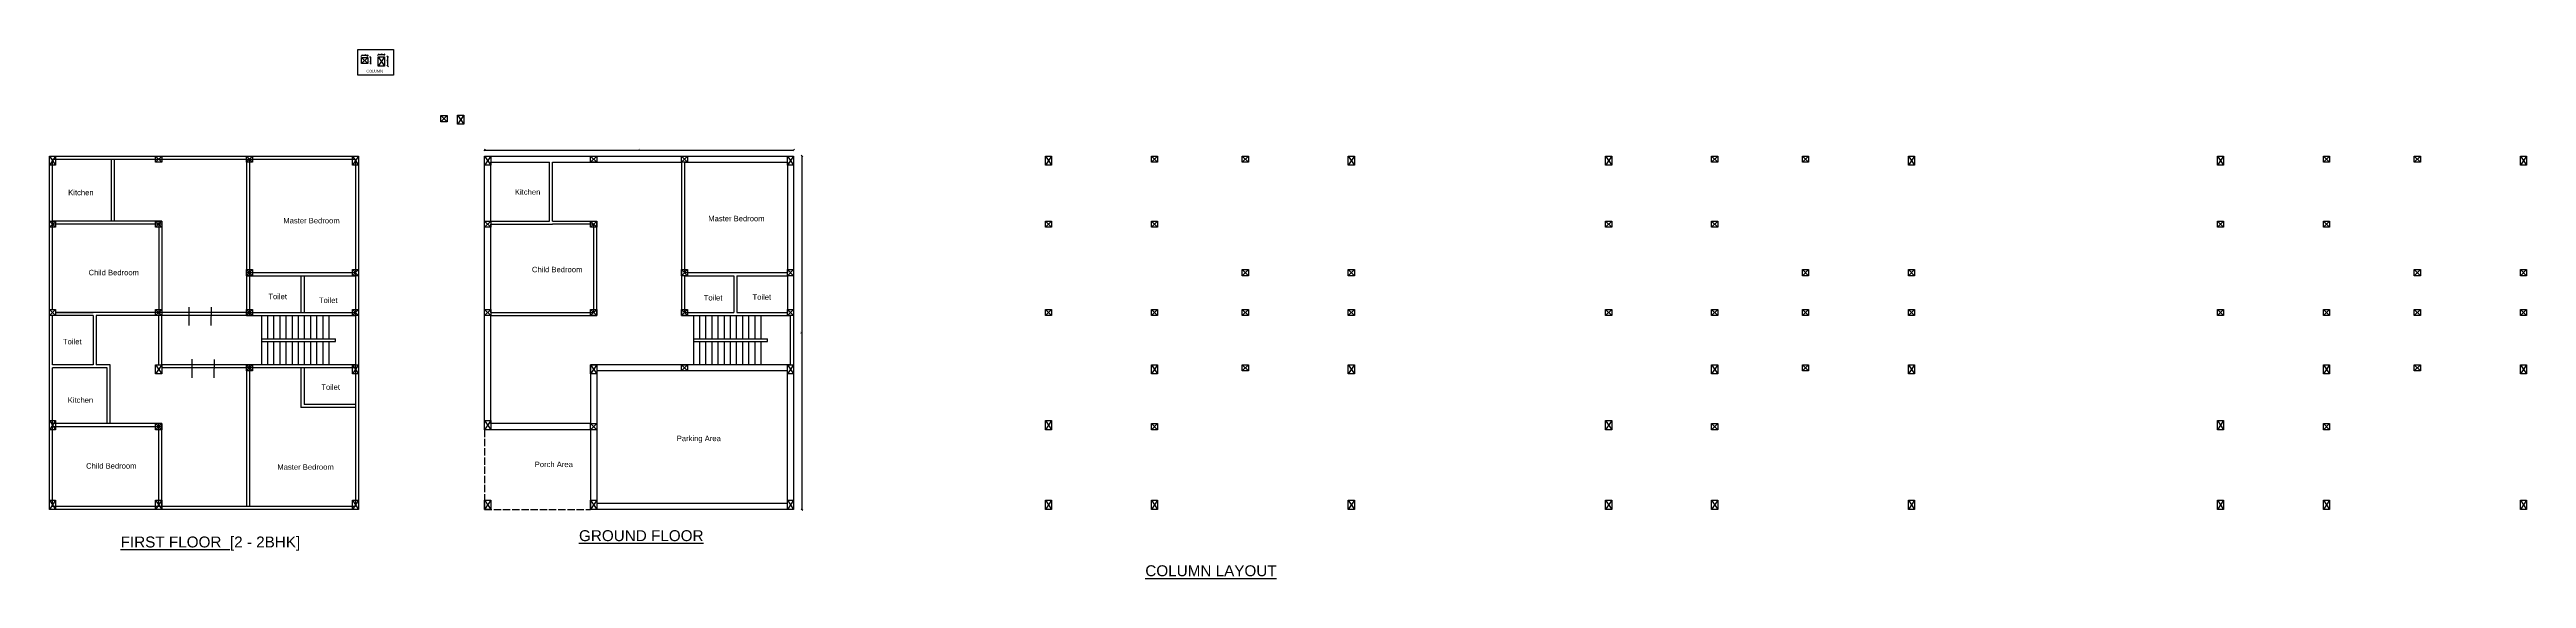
# Model space of a CAD drawing. Header units: inches. Extents: x 1594 to 5632, y 1440 to 2301.
import ezdxf

# ---------------------------------------------------------------- set-up
doc = ezdxf.new("R2010")
doc.units = ezdxf.units.IN
doc.linetypes.add('ACAD_ISO02W100', pattern=[15, 12, -3])
doc.layers.add('C', color=7, linetype='Continuous', true_color=0x896fe7)
doc.layers.add('C1', color=7, linetype='Continuous', true_color=0xf21602)
doc.layers.add('DotLine', color=6, linetype='ACAD_ISO02W100')
doc.styles.get("Standard").update_dxf_attribs({"font": 'arial.ttf'})
doc.dimstyles.new('ISO-25', dxfattribs={"dimtxt": 2, "dimasz": 2.5, "dimexe": 1.25, "dimexo": 0.625, "dimtad": 1, "dimdec": 0, "dimlunit": 3, "dimtxsty": 'Standard', "dimblk": 'OBLIQUE', "dimcen": 2.5, "dimse1": 1, "dimse2": 1, "dimclrd": 2, "dimadec": 0, "dimazin": 0, "dimtfac": 1, "dimtdec": 0, "dimtmove": 0, "dimatfit": 3, "dimfxl": 1, "dimarcsym": 0})

# ---------------------------------------------------------------- blocks, each defined once
blk = doc.blocks.new('_Oblique')
at = {"color": 0, "linetype": 'ByBlock', "lineweight": -2}
blk.add_line((-0.5, -0.5), (0.5, 0.5), dxfattribs=at)
blk = doc.blocks.new('*D2')
at = {"color": 2, "lineweight": -2, "transparency": 16777216}
blk.add_line((2112.6, 2291.7), (2102.6, 2291.7), dxfattribs=at)
at = {"layer": 'Defpoints', "color": 0, "transparency": 16777216}
for p in [(2102.6, 2291.7), (2102.6, 2288.7), (2112.6, 2288.7)]:
    blk.add_point(p, dxfattribs=at)
at = {"color": 2, "lineweight": -2, "transparency": 16777216, "xscale": 2.5, "yscale": 2.5, "zscale": 2.5, "rotation": 180}
blk.add_blockref('_Oblique', (2102.6, 2291.7), dxfattribs=at)
at = {"color": 2, "lineweight": -2, "transparency": 16777216, "xscale": 2.5, "yscale": 2.5, "zscale": 2.5}
blk.add_blockref('_Oblique', (2112.6, 2291.7), dxfattribs=at)
at = {"color": 0, "transparency": 16777216, "insert": (2107.6, 2293.4), "char_height": 2, "attachment_point": 5}
blk.add_mtext('10"', dxfattribs=at)
blk = doc.blocks.new('*D3')
at = {"color": 2, "lineweight": -2, "transparency": 16777216}
blk.add_line((2117, 2288.7), (2117, 2278.7), dxfattribs=at)
at = {"layer": 'Defpoints', "color": 0, "transparency": 16777216}
for p in [(2112.6, 2288.7), (2112.6, 2278.7), (2117, 2278.7)]:
    blk.add_point(p, dxfattribs=at)
at = {"color": 2, "lineweight": -2, "transparency": 16777216, "xscale": 2.5, "yscale": 2.5, "zscale": 2.5}
for p, rotation in [((2117, 2288.7), 90), ((2117, 2278.7), 270)]:
    blk.add_blockref('_Oblique', p, dxfattribs=dict(at, rotation=rotation))
at = {"color": 0, "transparency": 16777216, "insert": (2115.4, 2283.7), "char_height": 2, "attachment_point": 5, "rotation": 90}
blk.add_mtext('10"', dxfattribs=at)
blk = doc.blocks.new('*D4')
at = {"color": 2, "lineweight": -2, "transparency": 16777216}
blk.add_line((2129.8, 2293.3), (2139.8, 2293.3), dxfattribs=at)
at = {"layer": 'Defpoints', "color": 0, "transparency": 16777216}
for p in [(2129.8, 2289.7), (2139.8, 2293.3), (2139.8, 2289.7)]:
    blk.add_point(p, dxfattribs=at)
at = {"color": 2, "lineweight": -2, "transparency": 16777216, "xscale": 2.5, "yscale": 2.5, "zscale": 2.5, "rotation": 180}
blk.add_blockref('_Oblique', (2129.8, 2293.3), dxfattribs=at)
at = {"color": 2, "lineweight": -2, "transparency": 16777216, "xscale": 2.5, "yscale": 2.5, "zscale": 2.5}
blk.add_blockref('_Oblique', (2139.8, 2293.3), dxfattribs=at)
at = {"color": 0, "transparency": 16777216, "insert": (2134.8, 2294.9), "char_height": 2, "attachment_point": 5}
blk.add_mtext('10"', dxfattribs=at)
blk = doc.blocks.new('*D5')
at = {"color": 2, "lineweight": -2, "transparency": 16777216}
blk.add_line((2145, 2289.7), (2145, 2274.7), dxfattribs=at)
at = {"layer": 'Defpoints', "color": 0, "transparency": 16777216}
for p in [(2139.8, 2289.7), (2139.8, 2274.7), (2145, 2274.7)]:
    blk.add_point(p, dxfattribs=at)
at = {"color": 2, "lineweight": -2, "transparency": 16777216, "xscale": 2.5, "yscale": 2.5, "zscale": 2.5}
for p, rotation in [((2145, 2289.7), 90), ((2145, 2274.7), 270)]:
    blk.add_blockref('_Oblique', p, dxfattribs=dict(at, rotation=rotation))
at = {"color": 0, "transparency": 16777216, "insert": (2143.4, 2282.2), "char_height": 2, "attachment_point": 5, "rotation": 90}
blk.add_mtext('1\'-3"', dxfattribs=at)
blk = doc.blocks.new('*D6')
at = {"color": 2, "lineweight": -2, "transparency": 16777216}
blk.add_line((2303, 2137.7), (2807, 2137.7), dxfattribs=at)
at = {"layer": 'Defpoints', "color": 0, "transparency": 16777216}
for p in [(2303, 2128), (2807, 2137.7), (2807, 2128)]:
    blk.add_point(p, dxfattribs=at)
at = {"color": 2, "lineweight": -2, "transparency": 16777216, "xscale": 2.5, "yscale": 2.5, "zscale": 2.5, "rotation": 180}
blk.add_blockref('_Oblique', (2303, 2137.7), dxfattribs=at)
at = {"color": 2, "lineweight": -2, "transparency": 16777216, "xscale": 2.5, "yscale": 2.5, "zscale": 2.5}
blk.add_blockref('_Oblique', (2807, 2137.7), dxfattribs=at)
at = {"color": 0, "transparency": 16777216, "insert": (2555, 2139.3), "char_height": 2, "attachment_point": 5}
blk.add_mtext("42'", dxfattribs=at)
blk = doc.blocks.new('*D7')
at = {"color": 2, "lineweight": -2, "transparency": 16777216}
blk.add_line((2820.6, 2128), (2820.6, 1552), dxfattribs=at)
at = {"layer": 'Defpoints', "color": 0, "transparency": 16777216}
for p in [(2807, 2128), (2807, 1552), (2820.6, 1552)]:
    blk.add_point(p, dxfattribs=at)
at = {"color": 2, "lineweight": -2, "transparency": 16777216, "xscale": 2.5, "yscale": 2.5, "zscale": 2.5}
for p, rotation in [((2820.6, 2128), 90), ((2820.6, 1552), 270)]:
    blk.add_blockref('_Oblique', p, dxfattribs=dict(at, rotation=rotation))
at = {"color": 0, "transparency": 16777216, "insert": (2819, 1840), "char_height": 2, "attachment_point": 5, "rotation": 90}
blk.add_mtext("48'", dxfattribs=at)

msp = doc.modelspace()

# ---------------------------------------------------------------- linework, layer by layer
for p, q in [((1598.7, 2123), (2092.7, 2123)), ((1598.7, 1878), (1598.7, 2123)), ((1694.7, 2022), (1694.7, 2123)), ((1699.7, 2022), (1699.7, 2123)), ((1914.7, 2123), (1914.7, 1933)), ((1919.7, 2123), (1919.7, 1933)), ((2092.7, 2123), (2092.7, 1557)), ((2313, 2118), (2409, 2118)), ((2313, 2022), (2313, 2118)), ((2409, 2022), (2409, 2118)), ((2414, 2022), (2414, 2118)), ((2414, 2118), (2624, 2118)), ((2624, 2118), (2624, 1933)), ((2629, 2118), (2629, 1938)), ((2629, 2118), (2797, 2118)), ((2797, 2118), (2797, 1938)), ((1776.7, 2022), (1598.7, 2022)), ((1771.7, 2022), (1771.7, 1868)), ((1776.7, 2022), (1776.7, 1868)), ((2313, 2022), (2409, 2022)), ((2414, 2022), (2486, 2022)), ((2486, 1868), (2486, 2022)), ((1776.7, 2017), (1598.7, 2017)), ((2313, 2017), (2414, 2017)), ((2313, 1873), (2313, 2017)), ((2481, 2017), (2414, 2017)), ((2481, 1873), (2481, 2017)), ((1914.7, 1938), (2092.7, 1938)), ((1914.7, 1933), (2092.7, 1933)), ((1914.7, 1933), (1914.7, 1868)), ((1919.7, 1933), (1919.7, 1868)), ((2003.7, 1933), (2003.7, 1873)), ((2008.7, 1933), (2008.7, 1873)), ((2624, 1933), (2624, 1868)), ((2629, 1938), (2797, 1938)), ((2629, 1933), (2709.5, 1933)), ((2629, 1933), (2629, 1873)), ((2709.5, 1933), (2709.5, 1873)), ((2714.5, 1933), (2714.5, 1873)), ((2714.5, 1933), (2797, 1933)), ((2797, 1933), (2797, 1873)), ((1598.7, 1788), (1598.7, 1868)), ((1664.7, 1868), (1598.7, 1868)), ((1776.7, 1873), (1603.7, 1873)), ((1603.7, 1873), (1664.7, 1873)), ((1664.7, 1868), (1664.7, 1788)), ((1776.7, 1868), (1669.7, 1868)), ((1669.7, 1868), (1669.7, 1788)), ((1771.7, 1788), (1771.7, 1868)), ((1914.7, 1873), (1776.7, 1873)), ((1914.7, 1868), (1776.7, 1868)), ((1776.7, 1788), (1776.7, 1868)), ((1821, 1882), (1820.8, 1851.8)), ((1857, 1881.7), (1856.8, 1851.6)), ((1914.7, 1873), (2092.7, 1873)), ((1914.7, 1868), (2092.7, 1868)), ((1939.7, 1788), (1939.7, 1868)), ((1949.7, 1830), (1949.7, 1868)), ((1959.7, 1830), (1959.7, 1868)), ((1969.7, 1830), (1969.7, 1868)), ((1979.7, 1830), (1979.7, 1868)), ((1989.7, 1830), (1989.7, 1868)), ((1999.7, 1830), (1999.7, 1868)), ((2009.7, 1830), (2009.7, 1868)), ((2019.7, 1830), (2019.7, 1868)), ((2029.7, 1830), (2029.7, 1868)), ((2039.7, 1830), (2039.7, 1868)), ((2049.7, 1830), (2049.7, 1868)), ((2313, 1873), (2481, 1873)), ((2313, 1692), (2313, 1868)), ((2313, 1868), (2486, 1868)), ((2624, 1868), (2802, 1868)), ((2629, 1873), (2709.5, 1873)), ((2644, 1788), (2644, 1868)), ((2654, 1830), (2654, 1868)), ((2664, 1830), (2664, 1868)), ((2674, 1830), (2674, 1868)), ((2684, 1830), (2684, 1868)), ((2694, 1830), (2694, 1868)), ((2704, 1830), (2704, 1868)), ((2714, 1830), (2714, 1868)), ((2714.5, 1873), (2797, 1873)), ((2724, 1830), (2724, 1868)), ((2734, 1830), (2734, 1868)), ((2744, 1830), (2744, 1868)), ((2754, 1830), (2754, 1868)), ((2802, 1788), (2802, 1868)), ((1939.7, 1830), (2059.8, 1830)), ((1939.7, 1826), (2059.8, 1826)), ((1949.7, 1788), (1949.7, 1826)), ((1959.7, 1788), (1959.7, 1826)), ((1969.7, 1788), (1969.7, 1826)), ((1979.7, 1788), (1979.7, 1826)), ((1989.7, 1788), (1989.7, 1826)), ((1999.7, 1788), (1999.7, 1826)), ((2009.7, 1788), (2009.7, 1826)), ((2019.7, 1788), (2019.7, 1826)), ((2029.7, 1788), (2029.7, 1826)), ((2039.7, 1788), (2039.7, 1826)), ((2049.7, 1788), (2049.7, 1826)), ((2059.8, 1826), (2059.8, 1830)), ((2644, 1830), (2764.1, 1830)), ((2644, 1826), (2764.1, 1826)), ((2654, 1788), (2654, 1826)), ((2664, 1788), (2664, 1826)), ((2674, 1788), (2674, 1826)), ((2684, 1788), (2684, 1826)), ((2694, 1788), (2694, 1826)), ((2704, 1788), (2704, 1826)), ((2714, 1788), (2714, 1826)), ((2724, 1788), (2724, 1826)), ((2734, 1788), (2734, 1826)), ((2744, 1788), (2744, 1826)), ((2754, 1788), (2754, 1826)), ((2764.1, 1826), (2764.1, 1830)), ((1664.7, 1788), (1598.7, 1788)), ((1598.7, 1557), (1598.7, 1783)), ((1687.7, 1783), (1598.7, 1783)), ((1692.7, 1788), (1669.7, 1788)), ((1687.7, 1692), (1687.7, 1783)), ((1692.7, 1692), (1692.7, 1788)), ((1914.7, 1788), (1776.7, 1788)), ((1914.7, 1783), (1776.7, 1783)), ((1825.9, 1797), (1825.7, 1766.8)), ((1861.9, 1796.7), (1861.7, 1766.6)), ((2092.7, 1788), (1914.7, 1788)), ((1914.7, 1788), (1914.7, 1557)), ((2092.7, 1783), (1914.7, 1783)), ((1919.7, 1788), (1919.7, 1557)), ((2003.7, 1783), (2003.7, 1718)), ((2008.7, 1783), (2008.7, 1723)), ((2802, 1788), (2476, 1788)), ((2476, 1788), (2476, 1692)), ((2797, 1778), (2486, 1778)), ((2486, 1778), (2486, 1562)), ((2797, 1562), (2797, 1778)), ((2092.7, 1718), (2003.7, 1718)), ((2092.7, 1723), (2008.7, 1723)), ((1776.7, 1692), (1598.7, 1692)), ((1776.7, 1687), (1598.7, 1687)), ((1771.7, 1557), (1771.7, 1692)), ((1776.7, 1557), (1776.7, 1692)), ((2476, 1692), (2313, 1692)), ((2476, 1682), (2313, 1682)), ((2476, 1682), (2476, 1552)), ((2092.7, 1557), (1598.7, 1557)), ((2797, 1562), (2486, 1562))]:
    msp.add_line(p, q)
for points in [[(2096.3, 2301.5), (2154.4, 2301.5), (2154.4, 2259.7), (2096.3, 2259.7)], [(1593.7, 2128), (2097.7, 2128), (2097.7, 1552), (1593.7, 1552)]]:
    msp.add_lwpolyline(points, close=True)
msp.add_lwpolyline([(2303, 1682), (2303, 2128), (2807, 2128), (2807, 1552), (2476, 1552)])
at = {"layer": 'C'}
for p, q in [((2129.8, 2289.7), (2139.8, 2274.7)), ((2139.8, 2289.7), (2129.8, 2274.7)), ((2259, 2194.8), (2269, 2179.8)), ((2269, 2194.8), (2259, 2179.8)), ((1593.7, 2128), (1603.7, 2113)), ((1603.7, 2128), (1593.7, 2113)), ((2087.7, 2128), (2097.7, 2113)), ((2097.7, 2128), (2087.7, 2113)), ((2303, 2128), (2313, 2113)), ((2313, 2128), (2303, 2113)), ((2797, 2128), (2807, 2113)), ((2807, 2128), (2797, 2113)), ((3217.4, 2128), (3227.4, 2113)), ((3227.4, 2128), (3217.4, 2113)), ((3711.4, 2128), (3721.4, 2113)), ((3721.4, 2128), (3711.4, 2113)), ((4130.8, 2128), (4140.8, 2113)), ((4140.8, 2128), (4130.8, 2113)), ((4624.8, 2128), (4634.8, 2113)), ((4634.8, 2128), (4624.8, 2113)), ((5128.4, 2128), (5138.4, 2113)), ((5138.4, 2128), (5128.4, 2113)), ((5622.4, 2128), (5632.4, 2113)), ((5632.4, 2128), (5622.4, 2113)), ((1766.7, 1788), (1776.7, 1773)), ((1776.7, 1788), (1766.7, 1773)), ((2087.7, 1788), (2097.7, 1773)), ((2097.7, 1788), (2087.7, 1773)), ((2476, 1788), (2486, 1773)), ((2486, 1788), (2476, 1773)), ((2797, 1788), (2807, 1773)), ((2807, 1788), (2797, 1773)), ((3390.4, 1788), (3400.4, 1773)), ((3400.4, 1788), (3390.4, 1773)), ((3711.4, 1788), (3721.4, 1773)), ((3721.4, 1788), (3711.4, 1773)), ((4303.8, 1788), (4313.8, 1773)), ((4313.8, 1788), (4303.8, 1773)), ((4624.8, 1788), (4634.8, 1773)), ((4634.8, 1788), (4624.8, 1773)), ((5301.4, 1788), (5311.4, 1773)), ((5311.4, 1788), (5301.4, 1773)), ((5622.4, 1788), (5632.4, 1773)), ((5632.4, 1788), (5622.4, 1773)), ((1593.7, 1697), (1603.7, 1682)), ((1603.7, 1697), (1593.7, 1682)), ((2303, 1697), (2313, 1682)), ((2313, 1697), (2303, 1682)), ((3217.4, 1697), (3227.4, 1682)), ((3227.4, 1697), (3217.4, 1682)), ((4130.8, 1697), (4140.8, 1682)), ((4140.8, 1697), (4130.8, 1682)), ((5128.4, 1697), (5138.4, 1682)), ((5138.4, 1697), (5128.4, 1682)), ((1593.7, 1567), (1603.7, 1552)), ((1603.7, 1567), (1593.7, 1552)), ((1766.7, 1567), (1776.7, 1552)), ((1776.7, 1567), (1766.7, 1552)), ((2087.7, 1567), (2097.7, 1552)), ((2097.7, 1567), (2087.7, 1552)), ((2303, 1567), (2313, 1552)), ((2313, 1567), (2303, 1552)), ((2476, 1567), (2486, 1552)), ((2486, 1567), (2476, 1552)), ((2797, 1567), (2807, 1552)), ((2807, 1567), (2797, 1552)), ((3217.4, 1567), (3227.4, 1552)), ((3227.4, 1567), (3217.4, 1552)), ((3390.4, 1567), (3400.4, 1552)), ((3400.4, 1567), (3390.4, 1552)), ((3711.4, 1567), (3721.4, 1552)), ((3721.4, 1567), (3711.4, 1552)), ((4130.8, 1567), (4140.8, 1552)), ((4140.8, 1567), (4130.8, 1552)), ((4303.8, 1567), (4313.8, 1552)), ((4313.8, 1567), (4303.8, 1552)), ((4624.8, 1567), (4634.8, 1552)), ((4634.8, 1567), (4624.8, 1552)), ((5128.4, 1567), (5138.4, 1552)), ((5138.4, 1567), (5128.4, 1552)), ((5301.4, 1567), (5311.4, 1552)), ((5311.4, 1567), (5301.4, 1552)), ((5622.4, 1567), (5632.4, 1552)), ((5632.4, 1567), (5622.4, 1552))]:
    msp.add_line(p, q, dxfattribs=at)
for points in [[(2139.8, 2274.7), (2129.8, 2274.7), (2129.8, 2289.7), (2139.8, 2289.7)], [(2269, 2179.8), (2259, 2179.8), (2259, 2194.8), (2269, 2194.8)], [(1603.7, 2113), (1593.7, 2113), (1593.7, 2128), (1603.7, 2128)], [(2097.7, 2113), (2087.7, 2113), (2087.7, 2128), (2097.7, 2128)], [(2313, 2113), (2303, 2113), (2303, 2128), (2313, 2128)], [(2807, 2113), (2797, 2113), (2797, 2128), (2807, 2128)], [(3227.4, 2113), (3217.4, 2113), (3217.4, 2128), (3227.4, 2128)], [(3721.4, 2113), (3711.4, 2113), (3711.4, 2128), (3721.4, 2128)], [(4140.8, 2113), (4130.8, 2113), (4130.8, 2128), (4140.8, 2128)], [(4634.8, 2113), (4624.8, 2113), (4624.8, 2128), (4634.8, 2128)], [(5138.4, 2113), (5128.4, 2113), (5128.4, 2128), (5138.4, 2128)], [(5632.4, 2113), (5622.4, 2113), (5622.4, 2128), (5632.4, 2128)], [(1776.7, 1773), (1766.7, 1773), (1766.7, 1788), (1776.7, 1788)], [(2097.7, 1773), (2087.7, 1773), (2087.7, 1788), (2097.7, 1788)], [(2486, 1773), (2476, 1773), (2476, 1788), (2486, 1788)], [(2807, 1773), (2797, 1773), (2797, 1788), (2807, 1788)], [(3400.4, 1773), (3390.4, 1773), (3390.4, 1788), (3400.4, 1788)], [(3721.4, 1773), (3711.4, 1773), (3711.4, 1788), (3721.4, 1788)], [(4313.8, 1773), (4303.8, 1773), (4303.8, 1788), (4313.8, 1788)], [(4634.8, 1773), (4624.8, 1773), (4624.8, 1788), (4634.8, 1788)], [(5311.4, 1773), (5301.4, 1773), (5301.4, 1788), (5311.4, 1788)], [(5632.4, 1773), (5622.4, 1773), (5622.4, 1788), (5632.4, 1788)], [(1603.7, 1682), (1593.7, 1682), (1593.7, 1697), (1603.7, 1697)], [(2313, 1682), (2303, 1682), (2303, 1697), (2313, 1697)], [(3227.4, 1682), (3217.4, 1682), (3217.4, 1697), (3227.4, 1697)], [(4140.8, 1682), (4130.8, 1682), (4130.8, 1697), (4140.8, 1697)], [(5138.4, 1682), (5128.4, 1682), (5128.4, 1697), (5138.4, 1697)], [(1603.7, 1552), (1593.7, 1552), (1593.7, 1567), (1603.7, 1567)], [(1776.7, 1552), (1766.7, 1552), (1766.7, 1567), (1776.7, 1567)], [(2097.7, 1552), (2087.7, 1552), (2087.7, 1567), (2097.7, 1567)], [(2313, 1552), (2303, 1552), (2303, 1567), (2313, 1567)], [(2486, 1552), (2476, 1552), (2476, 1567), (2486, 1567)], [(2807, 1552), (2797, 1552), (2797, 1567), (2807, 1567)], [(3227.4, 1552), (3217.4, 1552), (3217.4, 1567), (3227.4, 1567)], [(3400.4, 1552), (3390.4, 1552), (3390.4, 1567), (3400.4, 1567)], [(3721.4, 1552), (3711.4, 1552), (3711.4, 1567), (3721.4, 1567)], [(4140.8, 1552), (4130.8, 1552), (4130.8, 1567), (4140.8, 1567)], [(4313.8, 1552), (4303.8, 1552), (4303.8, 1567), (4313.8, 1567)], [(4634.8, 1552), (4624.8, 1552), (4624.8, 1567), (4634.8, 1567)], [(5138.4, 1552), (5128.4, 1552), (5128.4, 1567), (5138.4, 1567)], [(5311.4, 1552), (5301.4, 1552), (5301.4, 1567), (5311.4, 1567)], [(5632.4, 1552), (5622.4, 1552), (5622.4, 1567), (5632.4, 1567)]]:
    msp.add_lwpolyline(points, close=True, dxfattribs=at)
at = {"layer": 'C1'}
for p, q in [((2102.6, 2288.7), (2112.6, 2278.7)), ((2112.6, 2288.7), (2102.6, 2278.7)), ((2231.8, 2193.8), (2241.8, 2183.8)), ((2241.8, 2193.8), (2231.8, 2183.8)), ((1766.7, 2128), (1776.7, 2118)), ((1776.7, 2128), (1766.7, 2118)), ((1914.7, 2128), (1924.7, 2118)), ((1924.7, 2128), (1914.7, 2118)), ((2476, 2128), (2486, 2118)), ((2486, 2128), (2476, 2118)), ((2624, 2128), (2634, 2118)), ((2634, 2128), (2624, 2118)), ((3390.4, 2128), (3400.4, 2118)), ((3400.4, 2128), (3390.4, 2118)), ((3538.4, 2128), (3548.4, 2118)), ((3548.4, 2128), (3538.4, 2118)), ((4303.8, 2128), (4313.8, 2118)), ((4313.8, 2128), (4303.8, 2118)), ((4451.8, 2128), (4461.8, 2118)), ((4461.8, 2128), (4451.8, 2118)), ((5301.4, 2128), (5311.4, 2118)), ((5311.4, 2128), (5301.4, 2118)), ((5449.4, 2128), (5459.4, 2118)), ((5459.4, 2128), (5449.4, 2118)), ((1593.7, 2022), (1603.7, 2012)), ((1603.7, 2022), (1593.7, 2012)), ((1766.7, 2022), (1776.7, 2012)), ((1776.7, 2022), (1766.7, 2012)), ((2303, 2022), (2313, 2012)), ((2313, 2022), (2303, 2012)), ((2476, 2022), (2486, 2012)), ((2486, 2022), (2476, 2012)), ((3217.4, 2022), (3227.4, 2012)), ((3227.4, 2022), (3217.4, 2012)), ((3390.4, 2022), (3400.4, 2012)), ((3400.4, 2022), (3390.4, 2012)), ((4130.8, 2022), (4140.8, 2012)), ((4140.8, 2022), (4130.8, 2012)), ((4303.8, 2022), (4313.8, 2012)), ((4313.8, 2022), (4303.8, 2012)), ((5128.4, 2022), (5138.4, 2012)), ((5138.4, 2022), (5128.4, 2012)), ((5301.4, 2022), (5311.4, 2012)), ((5311.4, 2022), (5301.4, 2012)), ((1914.7, 1943), (1924.7, 1933)), ((1924.7, 1943), (1914.7, 1933)), ((2087.7, 1943), (2097.7, 1933)), ((2097.7, 1943), (2087.7, 1933)), ((2624, 1943), (2634, 1933)), ((2634, 1943), (2624, 1933)), ((2797, 1943), (2807, 1933)), ((2807, 1943), (2797, 1933)), ((3538.4, 1943), (3548.4, 1933)), ((3548.4, 1943), (3538.4, 1933)), ((3711.4, 1943), (3721.4, 1933)), ((3721.4, 1943), (3711.4, 1933)), ((4451.8, 1943), (4461.8, 1933)), ((4461.8, 1943), (4451.8, 1933)), ((4624.8, 1943), (4634.8, 1933)), ((4634.8, 1943), (4624.8, 1933)), ((5449.4, 1943), (5459.4, 1933)), ((5459.4, 1943), (5449.4, 1933)), ((5622.4, 1943), (5632.4, 1933)), ((5632.4, 1943), (5622.4, 1933)), ((1593.7, 1878), (1603.7, 1868)), ((1603.7, 1878), (1593.7, 1868)), ((1766.7, 1878), (1776.7, 1868)), ((1776.7, 1878), (1766.7, 1868)), ((1914.7, 1878), (1924.7, 1868)), ((1924.7, 1878), (1914.7, 1868)), ((2087.7, 1878), (2097.7, 1868)), ((2097.7, 1878), (2087.7, 1868)), ((2303, 1878), (2313, 1868)), ((2313, 1878), (2303, 1868)), ((2476, 1878), (2486, 1868)), ((2486, 1878), (2476, 1868)), ((2624, 1878), (2634, 1868)), ((2634, 1878), (2624, 1868)), ((2797, 1878), (2807, 1868)), ((2807, 1878), (2797, 1868)), ((3217.4, 1878), (3227.4, 1868)), ((3227.4, 1878), (3217.4, 1868)), ((3390.4, 1878), (3400.4, 1868)), ((3400.4, 1878), (3390.4, 1868)), ((3538.4, 1878), (3548.4, 1868)), ((3548.4, 1878), (3538.4, 1868)), ((3711.4, 1878), (3721.4, 1868)), ((3721.4, 1878), (3711.4, 1868)), ((4130.8, 1878), (4140.8, 1868)), ((4140.8, 1878), (4130.8, 1868)), ((4303.8, 1878), (4313.8, 1868)), ((4313.8, 1878), (4303.8, 1868)), ((4451.8, 1878), (4461.8, 1868)), ((4461.8, 1878), (4451.8, 1868)), ((4624.8, 1878), (4634.8, 1868)), ((4634.8, 1878), (4624.8, 1868)), ((5128.4, 1878), (5138.4, 1868)), ((5138.4, 1878), (5128.4, 1868)), ((5301.4, 1878), (5311.4, 1868)), ((5311.4, 1878), (5301.4, 1868)), ((5449.4, 1878), (5459.4, 1868)), ((5459.4, 1878), (5449.4, 1868)), ((5622.4, 1878), (5632.4, 1868)), ((5632.4, 1878), (5622.4, 1868)), ((1914.7, 1788), (1924.7, 1778)), ((1924.7, 1788), (1914.7, 1778)), ((2624, 1788), (2634, 1778)), ((2634, 1788), (2624, 1778)), ((3538.4, 1788), (3548.4, 1778)), ((3548.4, 1788), (3538.4, 1778)), ((4451.8, 1788), (4461.8, 1778)), ((4461.8, 1788), (4451.8, 1778)), ((5449.4, 1788), (5459.4, 1778)), ((5459.4, 1788), (5449.4, 1778)), ((1766.7, 1692), (1776.7, 1682)), ((1776.7, 1692), (1766.7, 1682)), ((2476, 1692), (2486, 1682)), ((2486, 1692), (2476, 1682)), ((3390.4, 1692), (3400.4, 1682)), ((3400.4, 1692), (3390.4, 1682)), ((4303.8, 1692), (4313.8, 1682)), ((4313.8, 1692), (4303.8, 1682)), ((5301.4, 1692), (5311.4, 1682)), ((5311.4, 1692), (5301.4, 1682))]:
    msp.add_line(p, q, dxfattribs=at)
for points in [[(2112.6, 2278.7), (2102.6, 2278.7), (2102.6, 2288.7), (2112.6, 2288.7)], [(2241.8, 2183.8), (2231.8, 2183.8), (2231.8, 2193.8), (2241.8, 2193.8)], [(1776.7, 2118), (1766.7, 2118), (1766.7, 2128), (1776.7, 2128)], [(1924.7, 2118), (1914.7, 2118), (1914.7, 2128), (1924.7, 2128)], [(2486, 2118), (2476, 2118), (2476, 2128), (2486, 2128)], [(2634, 2118), (2624, 2118), (2624, 2128), (2634, 2128)], [(3400.4, 2118), (3390.4, 2118), (3390.4, 2128), (3400.4, 2128)], [(3548.4, 2118), (3538.4, 2118), (3538.4, 2128), (3548.4, 2128)], [(4313.8, 2118), (4303.8, 2118), (4303.8, 2128), (4313.8, 2128)], [(4461.8, 2118), (4451.8, 2118), (4451.8, 2128), (4461.8, 2128)], [(5311.4, 2118), (5301.4, 2118), (5301.4, 2128), (5311.4, 2128)], [(5459.4, 2118), (5449.4, 2118), (5449.4, 2128), (5459.4, 2128)], [(1603.7, 2012), (1593.7, 2012), (1593.7, 2022), (1603.7, 2022)], [(1776.7, 2012), (1766.7, 2012), (1766.7, 2022), (1776.7, 2022)], [(2313, 2012), (2303, 2012), (2303, 2022), (2313, 2022)], [(2486, 2012), (2476, 2012), (2476, 2022), (2486, 2022)], [(3227.4, 2012), (3217.4, 2012), (3217.4, 2022), (3227.4, 2022)], [(3400.4, 2012), (3390.4, 2012), (3390.4, 2022), (3400.4, 2022)], [(4140.8, 2012), (4130.8, 2012), (4130.8, 2022), (4140.8, 2022)], [(4313.8, 2012), (4303.8, 2012), (4303.8, 2022), (4313.8, 2022)], [(5138.4, 2012), (5128.4, 2012), (5128.4, 2022), (5138.4, 2022)], [(5311.4, 2012), (5301.4, 2012), (5301.4, 2022), (5311.4, 2022)], [(1924.7, 1933), (1914.7, 1933), (1914.7, 1943), (1924.7, 1943)], [(2097.7, 1933), (2087.7, 1933), (2087.7, 1943), (2097.7, 1943)], [(2634, 1933), (2624, 1933), (2624, 1943), (2634, 1943)], [(2807, 1933), (2797, 1933), (2797, 1943), (2807, 1943)], [(3548.4, 1933), (3538.4, 1933), (3538.4, 1943), (3548.4, 1943)], [(3721.4, 1933), (3711.4, 1933), (3711.4, 1943), (3721.4, 1943)], [(4461.8, 1933), (4451.8, 1933), (4451.8, 1943), (4461.8, 1943)], [(4634.8, 1933), (4624.8, 1933), (4624.8, 1943), (4634.8, 1943)], [(5459.4, 1933), (5449.4, 1933), (5449.4, 1943), (5459.4, 1943)], [(5632.4, 1933), (5622.4, 1933), (5622.4, 1943), (5632.4, 1943)], [(1603.7, 1868), (1593.7, 1868), (1593.7, 1878), (1603.7, 1878)], [(1776.7, 1868), (1766.7, 1868), (1766.7, 1878), (1776.7, 1878)], [(1924.7, 1868), (1914.7, 1868), (1914.7, 1878), (1924.7, 1878)], [(2097.7, 1868), (2087.7, 1868), (2087.7, 1878), (2097.7, 1878)], [(2313, 1868), (2303, 1868), (2303, 1878), (2313, 1878)], [(2486, 1868), (2476, 1868), (2476, 1878), (2486, 1878)], [(2634, 1868), (2624, 1868), (2624, 1878), (2634, 1878)], [(2807, 1868), (2797, 1868), (2797, 1878), (2807, 1878)], [(3227.4, 1868), (3217.4, 1868), (3217.4, 1878), (3227.4, 1878)], [(3400.4, 1868), (3390.4, 1868), (3390.4, 1878), (3400.4, 1878)], [(3548.4, 1868), (3538.4, 1868), (3538.4, 1878), (3548.4, 1878)], [(3721.4, 1868), (3711.4, 1868), (3711.4, 1878), (3721.4, 1878)], [(4140.8, 1868), (4130.8, 1868), (4130.8, 1878), (4140.8, 1878)], [(4313.8, 1868), (4303.8, 1868), (4303.8, 1878), (4313.8, 1878)], [(4461.8, 1868), (4451.8, 1868), (4451.8, 1878), (4461.8, 1878)], [(4634.8, 1868), (4624.8, 1868), (4624.8, 1878), (4634.8, 1878)], [(5138.4, 1868), (5128.4, 1868), (5128.4, 1878), (5138.4, 1878)], [(5311.4, 1868), (5301.4, 1868), (5301.4, 1878), (5311.4, 1878)], [(5459.4, 1868), (5449.4, 1868), (5449.4, 1878), (5459.4, 1878)], [(5632.4, 1868), (5622.4, 1868), (5622.4, 1878), (5632.4, 1878)], [(1924.7, 1778), (1914.7, 1778), (1914.7, 1788), (1924.7, 1788)], [(2634, 1778), (2624, 1778), (2624, 1788), (2634, 1788)], [(3548.4, 1778), (3538.4, 1778), (3538.4, 1788), (3548.4, 1788)], [(4461.8, 1778), (4451.8, 1778), (4451.8, 1788), (4461.8, 1788)], [(5459.4, 1778), (5449.4, 1778), (5449.4, 1788), (5459.4, 1788)], [(1776.7, 1682), (1766.7, 1682), (1766.7, 1692), (1776.7, 1692)], [(2486, 1682), (2476, 1682), (2476, 1692), (2486, 1692)], [(3400.4, 1682), (3390.4, 1682), (3390.4, 1692), (3400.4, 1692)], [(4313.8, 1682), (4303.8, 1682), (4303.8, 1692), (4313.8, 1692)], [(5311.4, 1682), (5301.4, 1682), (5301.4, 1692), (5311.4, 1692)]]:
    msp.add_lwpolyline(points, close=True, dxfattribs=at)
at = {"layer": 'DotLine'}
for p, q in [((2303, 1682), (2303, 1552)), ((2303, 1552), (2476, 1552))]:
    msp.add_line(p, q, dxfattribs=at)

# ---------------------------------------------------------------- texts
at = {"attachment_point": 1}
for s, width, gutter_width, insert, char_height in [('COLUMN', 201.548, 22.3, (2110.3, 2268.5), 4.45), ('Kitchen', 201.548, 22.3, (1624.1, 2073), 8.9), ('Kitchen', 201.548, 22.3, (2352.5, 2073.8), 8.9), ('Master Bedroom', 403.096, 44.5, (1974.9, 2027.2), 8.9), ('Master Bedroom', 201.548, 22.3, (2667.7, 2030.6), 8.9), ('Child Bedroom', 201.548, 22.3, (1657.3, 1942.6), 8.9), ('Child Bedroom', 201.548, 22.3, (2380.3, 1947.5), 8.9), ('Toilet', 201.548, 22.3, (1950.5, 1903.6), 8.9), ('Toilet', 201.548, 22.3, (2660.4, 1901.5), 8.9), ('Toilet', 201.548, 22.3, (2739.9, 1902.6), 8.9), ('Toilet', 201.548, 22.3, (2033, 1897.4), 8.9), ('Toilet', 201.548, 22.3, (1615.6, 1830.1), 8.9), ('Toilet', 201.548, 22.3, (2036.9, 1755.9), 8.9), ('Kitchen', 201.548, 22.3, (1623.4, 1734.8), 8.9), ('Parking Area', 201.548, 22.3, (2616.4, 1672.3), 8.9), ('Child Bedroom', 201.548, 22.3, (1653.3, 1627.5), 8.9), ('Master Bedroom', 403.096, 44.5, (1965.2, 1625.7), 8.9), ('Porch Area', 201.548, 22.3, (2384.8, 1630), 8.9), ('{\\L\\C2;FIRST FLOOR\\l  [2 - 2BHK]}', 403.096, 44.5, (1709.6, 1508), 17.8), ('{\\L\\C2;GROUND FLOOR }', 403.096, 44.5, (2457, 1518.3), 17.8), ('{\\L\\C2;COLUMN LAYOUT}', 403.096, 44.5, (3380.4, 1461.1), 17.8)]:
    msp.add_mtext_dynamic_manual_height_columns(s, width=width, gutter_width=gutter_width, heights=[0], dxfattribs=dict(at, insert=insert, char_height=char_height))

# ---------------------------------------------------------------- dimensions: what is measured, and where the dimension line sits
for base, p1, p2, picture, middle in [((2102.6, 2291.7), (2112.6, 2288.7), (2102.6, 2288.7), '*D2', (2107.6, 2293.4)), ((2139.8, 2293.3), (2129.8, 2289.7), (2139.8, 2289.7), '*D4', (2134.8, 2294.9)), ((2807, 2137.7), (2303, 2128), (2807, 2128), '*D6', (2555, 2139.3))]:
    dim = msp.add_linear_dim(base=base, p1=p1, p2=p2, dimstyle='ISO-25')
    dim.commit()
    dim.dimension.update_dxf_attribs({"geometry": picture, "text_midpoint": middle})
for base, p1, p2, picture, middle in [((2117, 2278.7), (2112.6, 2288.7), (2112.6, 2278.7), '*D3', (2115.4, 2283.7)), ((2145, 2274.7), (2139.8, 2289.7), (2139.8, 2274.7), '*D5', (2143.4, 2282.2)), ((2820.6, 1552), (2807, 2128), (2807, 1552), '*D7', (2819, 1840))]:
    dim = msp.add_linear_dim(base=base, p1=p1, p2=p2, angle=90, dimstyle='ISO-25')
    dim.commit()
    dim.dimension.update_dxf_attribs({"geometry": picture, "text_midpoint": middle})

doc.saveas('drawing.dxf')
